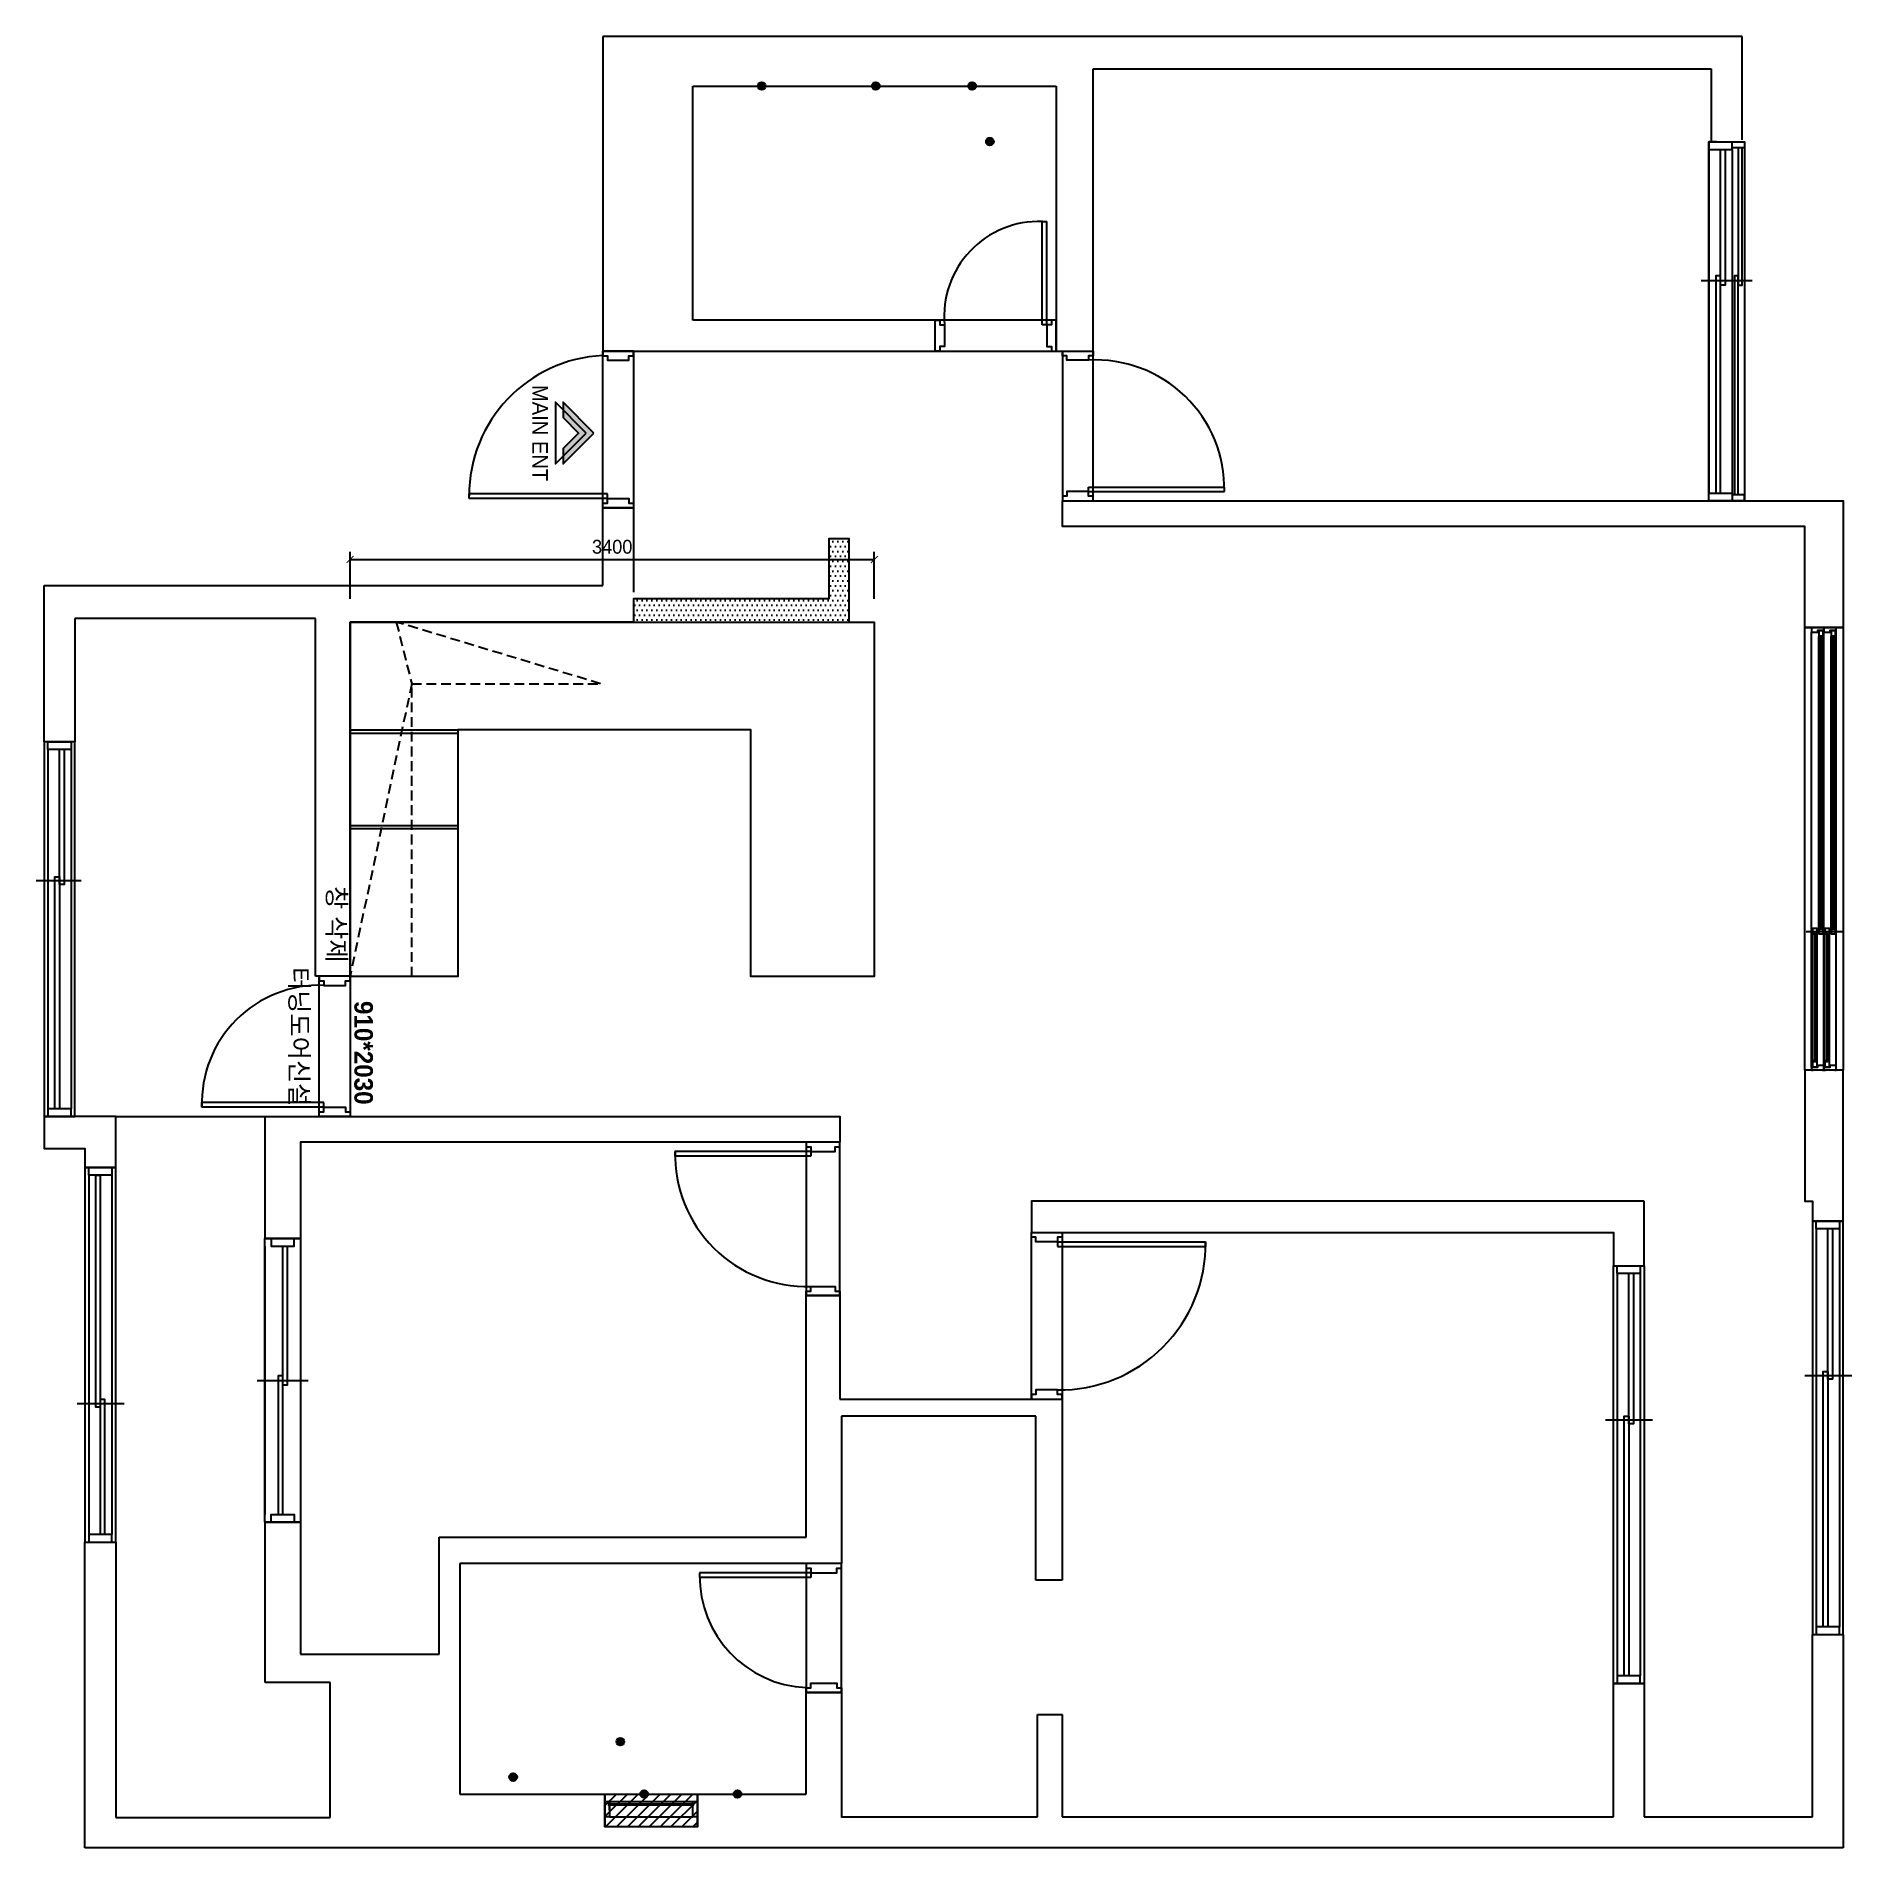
# Model space of a CAD drawing. Header units: millimetres. Extents: x 261942 to 379971, y 117646 to 213875.
# Drawn here: x 319556 to 331331, y 202126 to 213875 of the extents above; entities that cross this region are included whole.
import ezdxf
from ezdxf.enums import TextEntityAlignment as Align

# ---------------------------------------------------------------- set-up
doc = ezdxf.new("R2010")
doc.units = ezdxf.units.MM
doc.header["$LTSCALE"] = 100
doc.header["$PDMODE"] = 3
doc.linetypes.add('HIDDEN', pattern=[9.525, 6.35, -3.175])
doc.layers.get('DEFPOINTS').update_dxf_attribs({"color": 248})
for name, color, linetype in [('0-ELC TEXT', 7, 'Continuous'), ('02-WAL', 2, 'Continuous'), ('03-WAL NEW', 3, 'Continuous'), ('04-WIN', 4, 'Continuous'), ('06-FUR', 6, 'Continuous'), ('07-DIM', 5, 'Continuous'), ('08-HAT', 8, 'Continuous'), ('3.기호.계단선', 30, 'Continuous'), ('F-SYM', 7, 'Continuous'), ('F-SYM @ 1', 7, 'Continuous'), ('도면층4', 4, 'Continuous'), ('도면층5', 5, 'Continuous')]:
    doc.layers.add(name, color=color, linetype=linetype)
doc.styles.add('YOURNAME', font='HY울릉도M.TTF')
doc.styles.add('넥슨고딕', font='NEXONLv1GothicBold.ttf')
doc.styles.add('코레일둥고', font='Korail_Round_Gothic_Medium.ttf')
doc.dimstyles.new('YOURNAME-50', dxfattribs={"dimscale": 50, "dimtxt": 1.8, "dimasz": 0.9, "dimexe": 1, "dimexo": 3, "dimgap": 0.7, "dimtad": 1, "dimdec": 0, "dimzin": 0, "dimdsep": 46, "dimtxsty": 'YOURNAME', "dimblk": 'ARCHTICK', "dimcen": 0, "dimclrd": 1, "dimclre": 1, "dimclrt": 7, "dimadec": 0, "dimazin": 0, "dimtfac": 1, "dimtdec": 0, "dimtix": 1, "dimtmove": 2, "dimatfit": 3, "dimldrblk": 'ARCHTICK', "dimfxl": 0, "dimtolj": 1, "dimtzin": 0, "dimarcsym": 0})

msp = doc.modelspace()

# ---------------------------------------------------------------- texts
at = {"layer": '0-ELC TEXT', "style": '코레일둥고'}
msp.add_text('창 삭제', height=120, rotation=270, dxfattribs=at).set_placement((321443.7, 208115.6), align=Align.CENTER)
msp.add_text('터닝도어신설', height=120, rotation=270, dxfattribs=at).set_placement((321201, 207838.6))
at = {"layer": '04-WIN', "style": '넥슨고딕'}
msp.add_text('910*2030', height=120, rotation=270, dxfattribs=at).set_placement((321618.8, 207282.4), align=Align.CENTER)

# ---------------------------------------------------------------- blocks, each defined once
blk = doc.blocks.new('F-SYM-ENT NAME')
at = {"layer": 'F-SYM'}
h = blk.add_hatch(color=1, dxfattribs=at)
h.dxf.hatch_style = 1
h.paths.add_polyline_path([(-181267, -29725), (-181467, -29925), (-181367, -29925), (-181267, -29825), (-181167, -29925), (-181067, -29925)])
at = {"layer": 'F-SYM', "color": 1}
for points in [[(-181267, -29725), (-181467, -29925), (-181367, -29925), (-181267, -29825), (-181167, -29925), (-181067, -29925)], [(-181267, -29775), (-181467, -29975), (-181067, -29975)]]:
    blk.add_lwpolyline(points, close=True, dxfattribs=at)
at = {"layer": 'F-SYM', "color": 1, "style": 'YOURNAME'}
blk.add_attdef('ENT', text='', height=100, dxfattribs=at).set_placement((-181267, -30025), align=Align.TOP_CENTER)
blk = doc.blocks.new('*U591')
at = {"layer": 'F-SYM'}
ref = blk.add_blockref('F-SYM-ENT NAME', (205708, -117009), dxfattribs=dict(at, rotation=270))
ref.add_attrib('ENT', 'MAIN ENT', dxfattribs={"layer": 'F-SYM @ 1', "color": 1, "height": 100, "rotation": 270, "style": 'YOURNAME'}).set_placement((175684, 64258), align=Align.TOP_CENTER)
blk = doc.blocks.new('FLOORPLAN')
at = {"layer": '03-WAL NEW'}
h = blk.add_hatch(dxfattribs=at)
h.set_pattern_fill('_USER', color=256, scale=50, angle=45, pattern_type=0)
h.set_pattern_definition([(45, (0, 0), (-35.355339, 35.355339), [])])
h.paths.add_polyline_path([(176054, 55430), (176654, 55430), (176654, 55218), (176054, 55218)])
at = {"layer": '08-HAT'}
h = blk.add_hatch(dxfattribs=at)
h.set_pattern_fill('DOTS', color=256, scale=20)
h.paths.add_polyline_path([(176240, 63032), (177638, 63032), (177638, 63572), (177506, 63572), (177506, 63183), (176240, 63183)])
at = {"layer": '3.기호.계단선'}
h = blk.add_hatch(color=256, dxfattribs=at)
h.dxf.hatch_style = 1
edge = h.paths.add_edge_path()
edge.add_arc((177071, 66509), 25, 0, 360)
h = blk.add_hatch(color=256, dxfattribs=at)
h.dxf.hatch_style = 1
edge = h.paths.add_edge_path()
edge.add_arc((177811, 66509), 25, 0, 360)
h = blk.add_hatch(color=256, dxfattribs=at)
h.dxf.hatch_style = 1
edge = h.paths.add_edge_path()
edge.add_arc((178436, 66509), 25, 0, 360)
h = blk.add_hatch(color=10, dxfattribs=at)
h.dxf.hatch_style = 1
edge = h.paths.add_edge_path()
edge.add_arc((178551, 66149), 25, 0, 360)
h = blk.add_hatch(color=10, dxfattribs=at)
h.dxf.hatch_style = 1
edge = h.paths.add_edge_path()
edge.add_arc((176154, 55770), 25, 0, 360)
h = blk.add_hatch(color=256, dxfattribs=at)
h.dxf.hatch_style = 1
edge = h.paths.add_edge_path()
edge.add_arc((175459, 55540), 25, 0, 360)
h = blk.add_hatch(color=256, dxfattribs=at)
h.dxf.hatch_style = 1
edge = h.paths.add_edge_path()
edge.add_arc((176309, 55430), 25, 0, 360)
h = blk.add_hatch(color=256, dxfattribs=at)
h.dxf.hatch_style = 1
edge = h.paths.add_edge_path()
edge.add_arc((176914, 55430), 25, 0, 360)
blk.add_line((172881, 59825), (173851, 59825))
at = {"layer": '02-WAL'}
for p, q in [((183430, 66831), (176040, 66831)), ((176040, 66831), (176040, 64790)), ((183430, 66161), (183430, 66831)), ((179221, 64790), (179221, 66621)), ((179221, 66621), (183230, 66621)), ((183230, 66621), (183230, 66148)), ((176624, 64990), (176624, 66509)), ((176624, 66509), (178981, 66509)), ((178981, 66509), (178981, 64792)), ((183230, 66148), (183430, 66148)), ((178197, 64990), (176624, 64990)), ((178197, 64790), (178197, 64990)), ((176040, 64790), (178197, 64790)), ((178981, 64790), (179021, 64790)), ((179021, 64792), (179021, 64790)), ((179021, 64790), (179221, 64790)), ((176040, 63269), (176040, 63774)), ((176040, 63774), (176240, 63774)), ((176240, 63774), (176240, 63226)), ((172416, 62255), (172416, 63269)), ((172416, 63269), (176040, 63269)), ((174176, 63056), (172616, 63056)), ((172616, 63056), (172616, 62255)), ((174176, 60735), (174176, 63056)), ((176240, 63032), (174401, 63032)), ((174401, 63032), (174401, 60735)), ((172616, 62255), (172416, 62255)), ((174401, 60735), (174176, 60735)), ((177359, 57096), (177359, 58663)), ((177359, 58663), (177577, 58663)), ((177577, 58663), (177577, 57992)), ((177577, 57992), (179020, 57992)), ((179020, 57992), (179020, 56817)), ((178850, 57882), (177589, 57882)), ((177589, 57882), (177589, 56926)), ((178850, 56817), (178850, 57882)), ((173851, 56153), (173851, 57193)), ((173851, 57193), (174079, 57193)), ((174079, 57193), (174079, 56338)), ((172681, 55082), (172681, 57064)), ((172681, 57064), (172881, 57064)), ((172881, 57064), (172881, 55278)), ((174979, 56338), (174979, 57096)), ((174979, 57096), (177359, 57096)), ((177359, 56926), (175114, 56926)), ((175114, 56926), (175114, 55430)), ((177589, 56926), (177359, 56926)), ((177359, 56926), (177359, 56926)), ((179020, 56817), (178850, 56817)), ((183886, 56466), (184086, 56466)), ((183886, 55282), (183886, 56466)), ((184086, 56466), (184086, 55082)), ((174079, 56338), (174979, 56338)), ((174271, 56153), (173851, 56153)), ((174271, 55278), (174271, 56153)), ((177359, 55430), (177359, 56090)), ((177359, 56090), (177589, 56090)), ((177589, 56090), (177589, 55282)), ((182595, 55282), (182595, 56147)), ((182595, 56147), (182795, 56147)), ((182795, 56147), (182795, 55282)), ((178860, 55282), (178860, 55947)), ((178860, 55947), (179020, 55947)), ((179020, 55947), (179020, 55282)), ((177589, 55471), (177589, 55279)), ((175114, 55430), (176054, 55430)), ((176054, 55430), (176054, 55218)), ((176654, 55218), (176654, 55430)), ((176654, 55430), (177359, 55430)), ((172881, 55278), (174271, 55278)), ((177589, 55282), (178860, 55282)), ((179020, 55282), (182595, 55282)), ((182795, 55282), (183886, 55282)), ((184086, 55082), (172681, 55082))]:
    blk.add_line(p, q, dxfattribs=at)
for points in [[(179021, 63818), (184086, 63818), (184086, 62996), (183837, 62996), (183837, 63651), (179021, 63651), (179021, 63818)], [(183837, 60126), (183837, 59277), (183886, 59277), (183886, 59146), (184086, 59146), (184086, 60126), (183837, 60126)], [(172681, 59494), (172881, 59494), (172881, 59825), (172416, 59825), (172416, 59618), (172681, 59618), (172681, 59494)], [(177577, 59658), (174079, 59658), (174079, 59033), (173851, 59033), (173851, 59825), (177577, 59825), (177577, 59658)]]:
    blk.add_lwpolyline(points, dxfattribs=at)
blk.add_lwpolyline([(182795, 59277), (178820, 59277), (178820, 59072), (182595, 59072), (182595, 58857), (182795, 58857)], close=True, dxfattribs=at)
at = {"layer": '03-WAL NEW'}
blk.add_lwpolyline([(176054, 55430), (176654, 55430), (176654, 55218), (176054, 55218)], close=True, dxfattribs=at)
at = {"layer": '04-WIN'}
for p, q in [((183215, 66098), (183215, 63868)), ((183365, 66098), (183365, 63868)), ((183445, 66108), (183445, 63858)), ((178891, 65630), (178921, 65630)), ((178921, 64960), (178921, 65630)), ((178921, 64960), (178921, 65630)), ((183165, 65248), (183495, 65248)), ((176070, 63834), (175173, 63834)), ((179191, 63878), (180072, 63878)), ((183881, 60144), (183881, 62966)), ((183927, 61044), (183927, 62938)), ((183957, 61044), (183957, 62938)), ((183961, 60156), (183961, 62979)), ((183961, 60144), (183961, 62966)), ((184007, 61044), (184007, 62938)), ((184037, 61044), (184037, 62938)), ((184041, 60156), (184041, 62979)), ((172441, 62205), (172441, 59875)), ((172591, 62205), (172591, 59875)), ((172366, 61355), (172656, 61355)), ((183845, 61026), (184002, 61026)), ((183886, 60186), (183886, 61009)), ((183916, 60186), (183916, 61009)), ((183925, 61026), (184082, 61026)), ((183966, 60186), (183966, 61009)), ((183996, 60186), (183996, 61009)), ((183923, 60156), (183920, 60156)), ((184003, 60156), (184000, 60156)), ((174231, 59885), (173440, 59885)), ((177389, 59598), (176508, 59598)), ((172706, 59444), (172706, 57114)), ((172856, 59444), (172856, 57114)), ((174079, 58993), (174079, 57233)), ((178990, 59012), (179950, 59012)), ((183911, 59096), (183911, 56516)), ((184061, 59096), (184061, 56516)), ((173849, 58983), (173849, 57243)), ((182620, 58807), (182620, 56197)), ((182770, 58807), (182770, 56197)), ((173799, 58113), (174129, 58113)), ((183836, 58146), (184141, 58146)), ((172631, 57964), (172936, 57964)), ((182545, 57857), (182850, 57857)), ((177389, 56866), (176667, 56866)), ((176667, 56866), (176667, 56836)), ((176084, 55382), (176084, 55368)), ((176084, 55382), (176624, 55382)), ((176084, 55327), (176084, 55358)), ((176054, 55291), (176054, 55282)), ((176084, 55282), (176624, 55282))]:
    blk.add_line(p, q, dxfattribs=at)
for points in [[(183265, 66148), (183215, 66148), (183215, 66098), (183365, 66098), (183365, 66148)], [(183320, 66098), (183320, 65218), (183290, 65218), (183290, 66098)], [(183445, 66148), (183445, 66108), (183365, 66108)], [(183405, 66108), (183405, 65218), (183430, 65218), (183430, 66108)], [(183290, 63868), (183290, 65278), (183260, 65278), (183260, 63868)], [(183405, 63858), (183405, 65278), (183380, 65278), (183380, 63858)], [(183265, 63818), (183215, 63818), (183215, 63868), (183365, 63868), (183365, 63818)], [(183445, 63818), (183445, 63858), (183365, 63858)], [(183890, 62996), (183881, 62996), (183881, 62966), (183922, 62966), (183922, 62979), (183961, 62979), (183961, 62996), (183952, 62996)], [(183970, 62996), (183961, 62996), (183961, 62966), (184002, 62966), (184002, 62979), (184041, 62979), (184041, 62996), (184032, 62996)], [(183936, 62938), (183937, 62935), (183938, 62935), (183940, 62934)], [(183948, 62938), (183946, 62935), (183945, 62935), (183944, 62934)], [(184016, 62938), (184017, 62935), (184018, 62935), (184020, 62934)], [(184028, 62938), (184026, 62935), (184025, 62935), (184024, 62934)], [(172546, 62205), (172546, 61330), (172516, 61330), (172516, 62205)], [(183896, 61009), (183897, 61006), (183898, 61006), (183899, 61005)], [(183899, 61012), (183899, 60182), (183903, 60182), (183903, 61012), (183899, 61012), (183903, 61012)], [(183907, 61009), (183906, 61006), (183905, 61006), (183903, 61005)], [(183936, 61044), (183937, 61047), (183938, 61047), (183940, 61048)], [(183948, 61044), (183946, 61047), (183945, 61047), (183944, 61048)], [(183976, 61009), (183977, 61006), (183978, 61006), (183979, 61005)], [(183979, 61012), (183979, 60182), (183983, 60182), (183983, 61012), (183979, 61012), (183983, 61012)], [(183987, 61009), (183986, 61006), (183985, 61006), (183983, 61005)], [(184016, 61044), (184017, 61047), (184018, 61047), (184020, 61048)], [(184028, 61044), (184026, 61047), (184025, 61047), (184024, 61048)], [(183896, 60186), (183897, 60188), (183898, 60189), (183899, 60189)], [(183907, 60186), (183906, 60188), (183905, 60189), (183903, 60189)], [(183976, 60186), (183977, 60188), (183978, 60189), (183979, 60189)], [(183987, 60186), (183986, 60188), (183985, 60189), (183983, 60189)], [(183952, 60126), (183961, 60126), (183961, 60156), (183920, 60156), (183920, 60144), (183881, 60144), (183881, 60126), (183890, 60126)], [(184032, 60126), (184041, 60126), (184041, 60156), (184000, 60156), (184000, 60144), (183961, 60144), (183961, 60126), (183970, 60126)], [(173939, 59033), (173889, 59033), (173889, 58983), (174039, 58983), (174039, 59033)], [(184016, 59096), (184016, 58121), (183986, 58121), (183986, 59096)], [(173994, 58983), (173994, 58083), (173964, 58083), (173964, 58983)], [(182725, 58807), (182725, 57832), (182695, 57832), (182695, 58807)], [(173964, 57243), (173964, 58143), (173934, 58143), (173934, 57243)], [(172811, 57114), (172811, 57989), (172781, 57989), (172781, 57114)], [(173914, 57193), (173889, 57193), (173889, 57243), (174039, 57243), (174039, 57193)], [(176054, 55373), (176054, 55382), (176084, 55382), (176084, 55368), (176078, 55366), (176078, 55359), (176084, 55358), (176084, 55282), (176054, 55282)], [(176627, 55365), (176080, 55365), (176080, 55361), (176627, 55361), (176627, 55365), (176627, 55361)], [(176084, 55369), (176087, 55367), (176087, 55366), (176088, 55365)], [(176084, 55357), (176087, 55358), (176087, 55359), (176088, 55361)], [(176624, 55369), (176621, 55367), (176621, 55366), (176620, 55365)], [(176624, 55357), (176621, 55358), (176621, 55359), (176620, 55361)], [(176654, 55291), (176654, 55282), (176624, 55282), (176624, 55358), (176629, 55359), (176629, 55366), (176624, 55368), (176624, 55382), (176654, 55382), (176654, 55373)]]:
    blk.add_lwpolyline(points, dxfattribs=at)
for points in [[(183215, 66148), (183445, 66148), (183445, 63818), (183215, 63818)], [(183837, 62996), (184086, 62996), (184086, 60126), (183837, 60126)], [(183947, 62938), (183957, 62938), (183957, 62976), (183927, 62976), (183927, 62938), (183937, 62938), (183939, 62943), (183945, 62943)], [(183944, 62941), (183944, 61041), (183940, 61041), (183940, 62941)], [(184027, 62938), (184037, 62938), (184037, 62976), (184007, 62976), (184007, 62938), (184017, 62938), (184019, 62943), (184025, 62943)], [(184024, 62941), (184024, 61041), (184020, 61041), (184020, 62941)], [(172616, 62255), (172416, 62255), (172416, 59825), (172616, 59825)], [(172591, 62255), (172591, 62205), (172441, 62205), (172441, 62255)], [(172516, 61380), (172516, 59875), (172486, 59875), (172486, 61380)], [(183905, 61015), (183906, 61009), (183916, 61009), (183916, 61044), (183886, 61044), (183886, 61009), (183896, 61009), (183898, 61015)], [(183937, 61044), (183927, 61044), (183927, 61009), (183957, 61009), (183957, 61044), (183947, 61044), (183945, 61038), (183939, 61038)], [(183985, 61015), (183986, 61009), (183996, 61009), (183996, 61044), (183966, 61044), (183966, 61009), (183976, 61009), (183978, 61015)], [(184017, 61044), (184007, 61044), (184007, 61009), (184037, 61009), (184037, 61044), (184027, 61044), (184025, 61038), (184019, 61038)], [(183896, 60186), (183886, 60186), (183886, 60148), (183916, 60148), (183916, 60186), (183906, 60186), (183905, 60180), (183898, 60180)], [(183976, 60186), (183966, 60186), (183966, 60148), (183996, 60148), (183996, 60186), (183986, 60186), (183985, 60180), (183978, 60180)], [(172591, 59825), (172591, 59875), (172441, 59875), (172441, 59825)], [(172881, 59494), (172681, 59494), (172681, 57064), (172881, 57064)], [(172856, 59494), (172856, 59444), (172706, 59444), (172706, 59494)], [(172781, 59444), (172781, 57939), (172751, 57939), (172751, 59444)], [(184086, 59146), (183886, 59146), (183886, 56466), (184086, 56466)], [(184061, 59146), (184061, 59096), (183911, 59096), (183911, 59146)], [(173849, 59033), (174079, 59033), (174079, 57193), (173849, 57193)], [(182595, 58857), (182795, 58857), (182795, 56147), (182595, 56147)], [(182770, 58857), (182770, 58807), (182620, 58807), (182620, 58857)], [(183986, 58171), (183986, 56516), (183956, 56516), (183956, 58171)], [(182695, 57882), (182695, 56197), (182665, 56197), (182665, 57882)], [(172856, 57064), (172856, 57114), (172706, 57114), (172706, 57064)], [(184061, 56466), (184061, 56516), (183911, 56516), (183911, 56466)], [(182770, 56147), (182770, 56197), (182620, 56197), (182620, 56147)], [(176054, 55430), (176654, 55430), (176654, 55218), (176054, 55218)]]:
    blk.add_lwpolyline(points, close=True, dxfattribs=at)
at = {"layer": '08-HAT'}
blk.add_lwpolyline([(176240, 63032), (177638, 63032), (177638, 63572), (177506, 63572), (177506, 63183), (176240, 63183), (176240, 63032)], dxfattribs=at)
at = {"layer": '3.기호.계단선'}
for centre in [(177071, 66509), (177811, 66509), (178436, 66509), (175459, 55540), (176309, 55430), (176914, 55430)]:
    blk.add_circle(centre, 25, dxfattribs=at)
at = {"layer": '3.기호.계단선', "color": 10}
for centre in [(178551, 66149), (176154, 55770)]:
    blk.add_circle(centre, 25, dxfattribs=at)
at = {"layer": '도면층4'}
for p, q in [((178891, 64960), (178891, 65630)), ((178981, 64990), (178197, 64990)), ((178921, 64960), (178891, 64960)), ((176040, 63774), (176040, 64790)), ((176240, 64790), (176240, 63774)), ((178197, 64790), (178981, 64790)), ((179021, 64790), (179021, 63818)), ((179221, 63818), (179221, 64790)), ((175173, 63834), (175173, 63864)), ((176070, 63834), (175173, 63834)), ((176070, 63864), (175174, 63864)), ((176070, 63834), (176070, 63864)), ((179191, 63908), (180071, 63908)), ((179191, 63878), (179191, 63908)), ((179191, 63878), (180072, 63878)), ((180072, 63878), (180072, 63908)), ((174201, 59825), (174201, 60735)), ((174401, 60735), (174401, 59825)), ((174231, 59915), (173440, 59915)), ((173440, 59885), (173440, 59915)), ((174231, 59885), (173440, 59885)), ((174231, 59885), (174231, 59915)), ((177389, 59598), (176508, 59598)), ((176508, 59598), (176508, 59568)), ((177359, 59658), (177359, 58663)), ((177389, 59598), (177389, 59568)), ((177577, 58663), (177577, 59658)), ((177389, 59568), (176509, 59568)), ((178820, 57992), (178820, 59072)), ((178990, 59012), (179950, 59012)), ((178990, 59012), (178990, 58982)), ((179020, 59072), (179020, 57992)), ((179950, 59012), (179950, 58982)), ((178990, 58982), (179950, 58982)), ((177359, 56926), (177359, 56090)), ((177589, 56090), (177589, 56926)), ((177389, 56866), (176667, 56866)), ((177389, 56836), (176667, 56836)), ((177389, 56866), (177389, 56836))]:
    blk.add_line(p, q, dxfattribs=at)
for points in [[(178197, 64990), (178227, 64990), (178227, 64960), (178257, 64960), (178257, 64820), (178227, 64820), (178227, 64790), (178197, 64790), (178197, 64990)], [(178981, 64990), (178951, 64990), (178951, 64960), (178921, 64960), (178921, 64820), (178951, 64820), (178951, 64790), (178981, 64790), (178981, 64990)], [(176040, 64790), (176040, 64760), (176070, 64760), (176070, 64730), (176210, 64730), (176210, 64760), (176240, 64760), (176240, 64790), (176040, 64790)], [(179221, 64790), (179221, 64760), (179191, 64760), (179191, 64730), (179051, 64730), (179051, 64760), (179021, 64760), (179021, 64790), (179221, 64790)], [(176040, 63774), (176040, 63804), (176070, 63804), (176070, 63834), (176210, 63834), (176210, 63804), (176240, 63804), (176240, 63774), (176040, 63774)], [(179221, 63818), (179221, 63848), (179191, 63848), (179191, 63878), (179051, 63878), (179051, 63848), (179021, 63848), (179021, 63818), (179221, 63818)], [(174201, 60735), (174201, 60705), (174231, 60705), (174231, 60675), (174371, 60675), (174371, 60705), (174401, 60705), (174401, 60735), (174201, 60735)], [(174201, 59825), (174201, 59855), (174231, 59855), (174231, 59885), (174371, 59885), (174371, 59855), (174401, 59855), (174401, 59825), (174201, 59825)], [(177359, 59658), (177359, 59628), (177389, 59628), (177389, 59598), (177547, 59598), (177547, 59628), (177577, 59628), (177577, 59658), (177359, 59658)], [(179020, 59072), (179020, 59042), (178990, 59042), (178990, 59012), (178850, 59012), (178850, 59042), (178820, 59042), (178820, 59072), (179020, 59072)], [(177359, 58663), (177359, 58693), (177389, 58693), (177389, 58723), (177547, 58723), (177547, 58693), (177577, 58693), (177577, 58663), (177359, 58663)], [(179020, 57992), (179020, 58022), (178990, 58022), (178990, 58052), (178850, 58052), (178850, 58022), (178820, 58022), (178820, 57992), (179020, 57992)], [(177359, 56926), (177359, 56896), (177389, 56896), (177389, 56866), (177559, 56866), (177559, 56896), (177589, 56896), (177589, 56926), (177359, 56926)], [(177359, 56090), (177359, 56120), (177389, 56120), (177389, 56150), (177559, 56150), (177559, 56120), (177589, 56120), (177589, 56090), (177359, 56090)]]:
    blk.add_lwpolyline(points, dxfattribs=at)
at = {"layer": '도면층5'}
for centre, radius, start, end in [((178867, 65018), 612, 87.6956, 185.4292), ((176083, 63852), 910, 92.731, 180.1335), ((179236, 63896), 836, 358.8043, 93.0481), ((174202, 59914), 762, 87.8385, 182.1212), ((177363, 59577), 854, 178.5875, 271.739), ((179005, 58997), 945, 269.0575, 0.9094), ((177392, 56844), 724, 179.4066, 267.4168)]:
    blk.add_arc(centre, radius, start, end, dxfattribs=at)
at = {"color": 10}
blk.add_blockref('*U591', (0, 0), dxfattribs=at)
blk = doc.blocks.new('_ArchTick')
at = {"color": 0, "linetype": 'ByBlock', "const_width": 0.15}
blk.add_lwpolyline([(-0.5, -0.5), (0.5, 0.5)], dxfattribs=at)
blk = doc.blocks.new('*D472')
at = {"layer": '07-DIM', "color": 1, "lineweight": -2}
for p, q in [((321591, 210226), (321591, 210532)), ((321591, 210482), (324991, 210482)), ((324991, 210226), (324991, 210532))]:
    blk.add_line(p, q, dxfattribs=at)
at = {"layer": 'DEFPOINTS', "color": 0}
for p in [(324991, 210482), (321591, 210076), (324991, 210076)]:
    blk.add_point(p, dxfattribs=at)
at = {"layer": '07-DIM', "color": 1, "lineweight": -2, "xscale": 45, "yscale": 45, "zscale": 45, "rotation": 180}
blk.add_blockref('_ArchTick', (321591, 210482), dxfattribs=at)
at = {"layer": '07-DIM', "color": 1, "lineweight": -2, "xscale": 45, "yscale": 45, "zscale": 45}
blk.add_blockref('_ArchTick', (324991, 210482), dxfattribs=at)
at = {"layer": '07-DIM', "color": 7, "insert": (323291, 210564), "char_height": 90, "attachment_point": 5, "style": 'YOURNAME'}
blk.add_mtext('\\A1;3400', dxfattribs=at)

# ---------------------------------------------------------------- dimensions: what is measured, and where the dimension line sits
at = {"layer": '07-DIM'}
dim = msp.add_linear_dim(base=(324990.7, 210481.8), p1=(321590.7, 210076.4), p2=(324990.7, 210076.4), dimstyle='YOURNAME-50', dxfattribs=at)
dim.commit()
dim.dimension.update_dxf_attribs({"geometry": '*D472', "text_midpoint": (323290.7, 210563.6)})

# ---------------------------------------------------------------- linework, layer by layer
at = {"layer": '06-FUR'}
for p, q in [((321590.7, 209376.4), (322290.7, 209376.4)), ((321590.7, 209356.4), (322290.7, 209356.4)), ((321590.7, 208756.4), (322290.7, 208756.4)), ((321590.7, 208756.4), (322290.7, 208756.4)), ((321590.7, 208736.4), (322290.7, 208736.4))]:
    msp.add_line(p, q, dxfattribs=at)
msp.add_lwpolyline([(321590.7, 207776.4), (321590.7, 210076.4), (324990.7, 210076.4), (324990.7, 207776.4), (324190.7, 207776.4), (324190.7, 209376.4), (322290.7, 209376.4), (322290.7, 207776.4), (321590.7, 207776.4)], dxfattribs=at)
at = {"layer": '06-FUR', "color": 8, "linetype": 'HIDDEN', "ltscale": 0.1}
msp.add_lwpolyline([(321990.7, 207776.4), (321990.7, 209676.4), (323214.7, 209676.4), (321890.7, 210076.4), (321990.7, 209676.4), (321590.7, 207776.4)], dxfattribs=at)

# ---------------------------------------------------------------- block references
msp.add_blockref('FLOORPLAN', (147189.7, 147044))

msp.set_redraw_order([(e.dxf.handle, doc.entitydb.next_handle()) for e in msp.query("TEXT MTEXT ATTDEF DIMENSION ARC_DIMENSION")])  # texts and dimensions are drawn at this point

doc.saveas('drawing.dxf')
